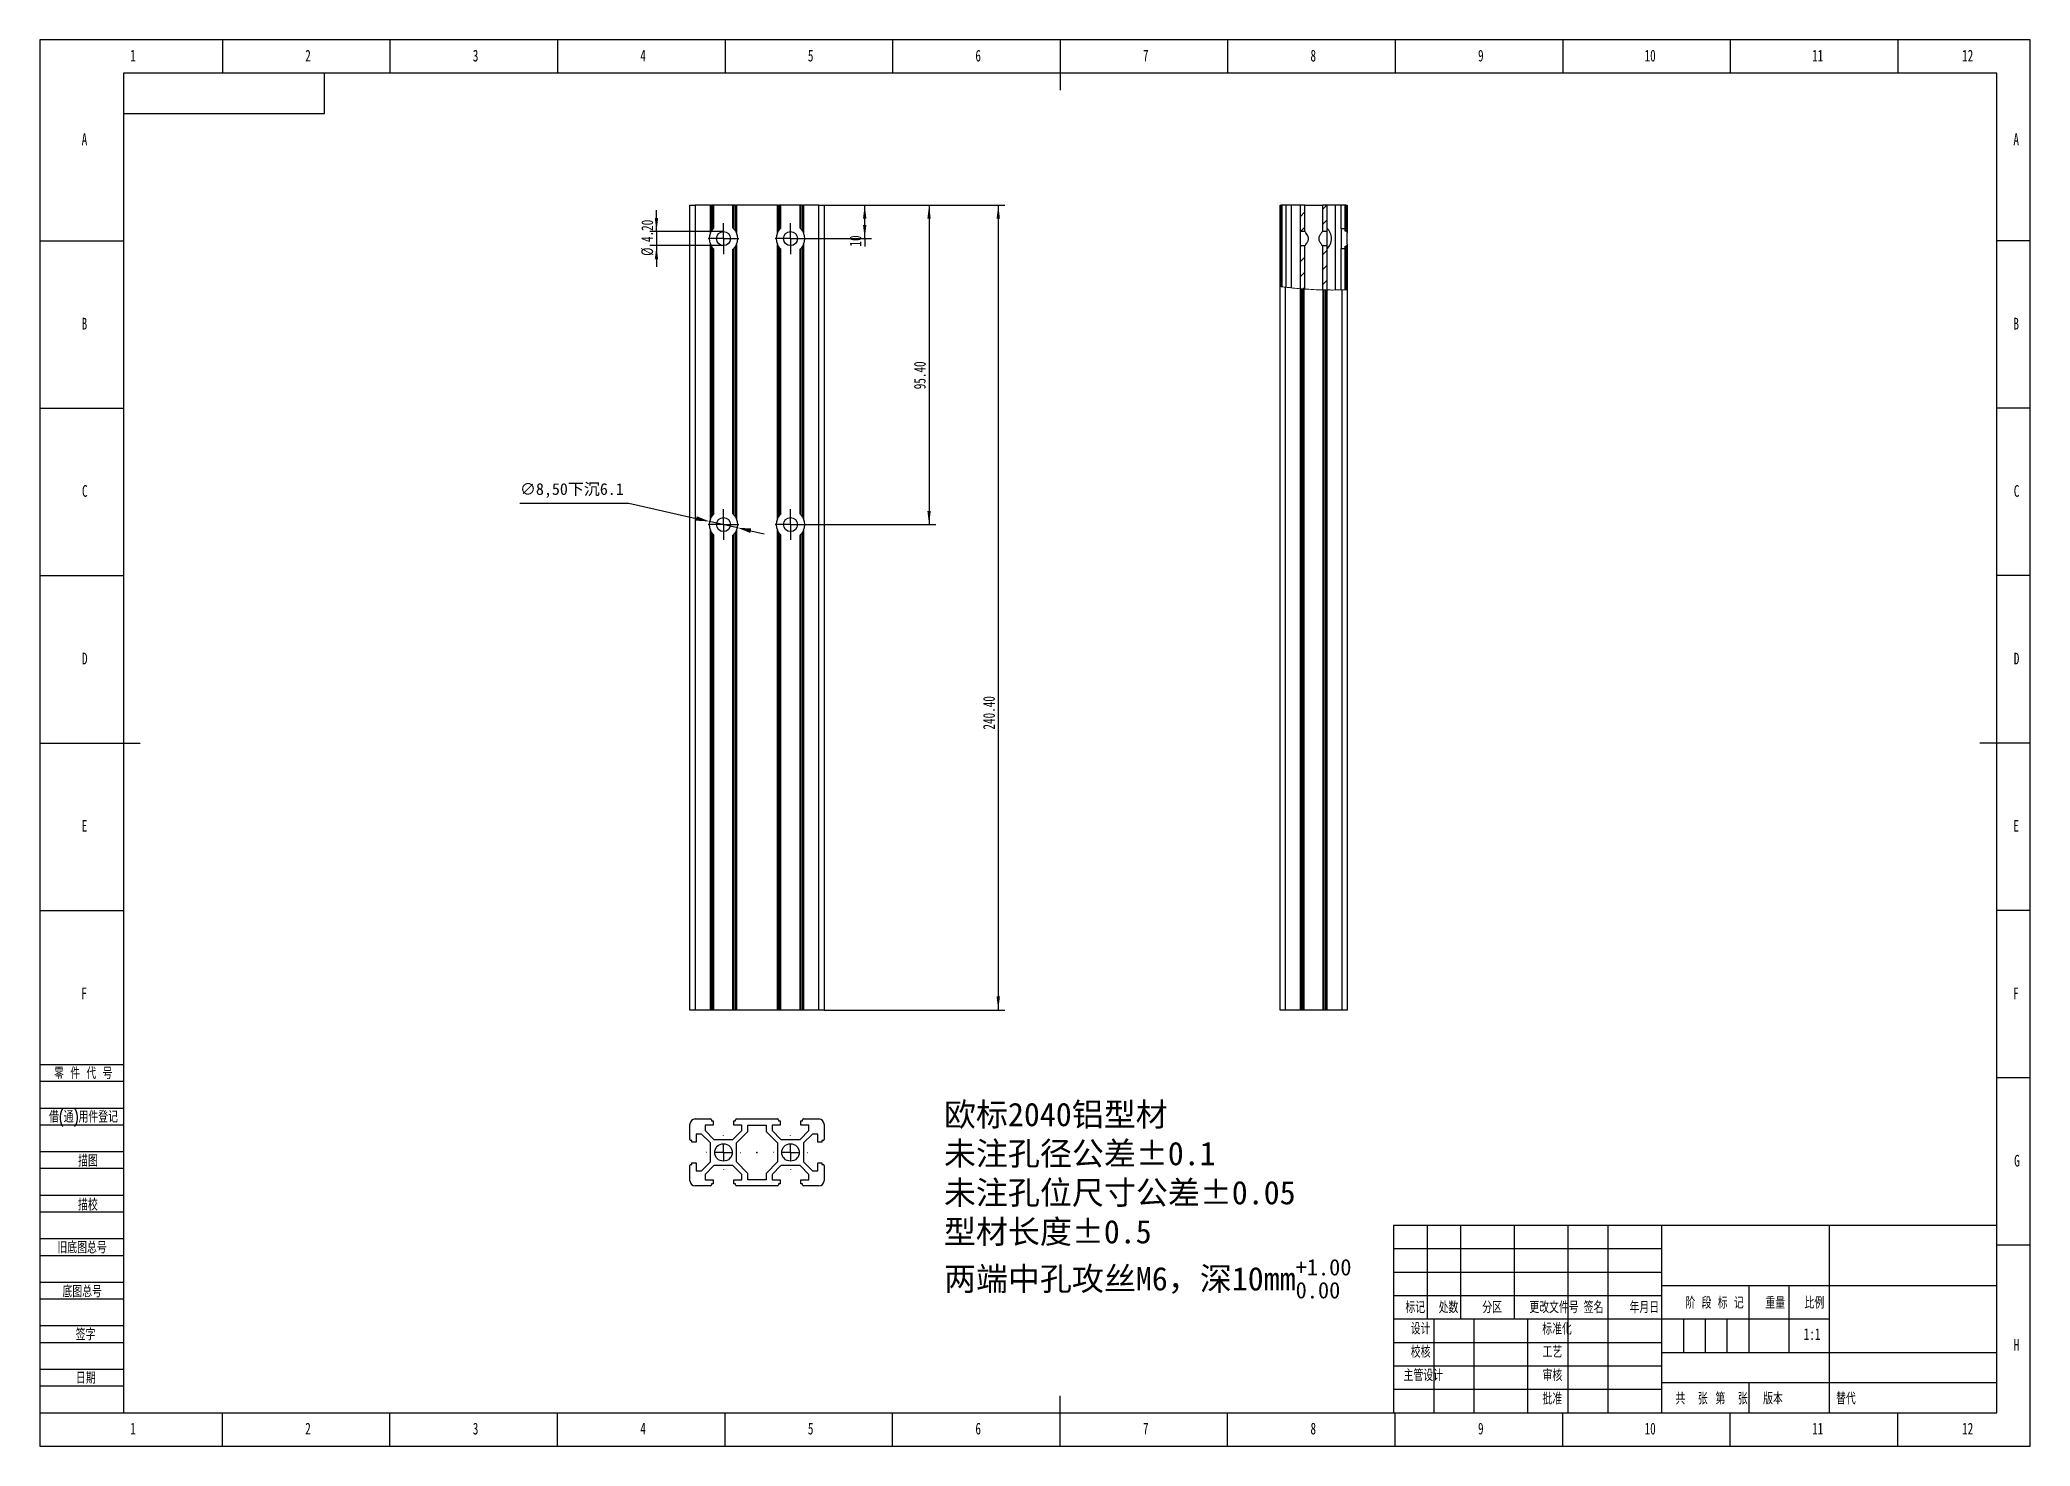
# Model space of a CAD drawing. Header units: millimetres. Extents: x 0 to 594, y 0 to 420.
import ezdxf

# ---------------------------------------------------------------- set-up
doc = ezdxf.new("R2010")
doc.units = ezdxf.units.MM
doc.header["$PDSIZE"] = -1
for name, color, linetype in [('10', 7, 'Continuous'), ('5', 7, 'Continuous'), ('SLD-0', 7, 'Continuous')]:
    doc.layers.add(name, color=color, linetype=linetype)
doc.styles.add('SLDTEXTSTYLE0', font='TXT', dxfattribs={"width": 0.7, "bigfont": 'bigfont'})
doc.styles.add('SLDTEXTSTYLE1', font='TXT', dxfattribs={"width": 0.614286, "bigfont": 'bigfont'})
doc.styles.add('SLDTEXTSTYLE2', font='TXT', dxfattribs={"width": 0.6, "bigfont": 'bigfont'})
doc.styles.add('SLDTEXTSTYLE3', font='TXT', dxfattribs={"width": 0.7})
doc.dimstyles.new('ISO-25', dxfattribs={"dimtxt": 2.5, "dimasz": 2.5, "dimexe": 1.25, "dimexo": 0.625, "dimtad": 1, "dimtxsty": 'Standard', "dimcen": 2.5, "dimadec": 0, "dimazin": 0, "dimtfac": 1, "dimtmove": 0, "dimatfit": 3, "dimfxl": 1, "dimarcsym": 0})
doc.dimstyles.new('SLDDIMSTYLE0', dxfattribs={"dimtxt": 3.5, "dimasz": 4.08, "dimexe": 0, "dimexo": 0.0625, "dimgap": 0.875, "dimtad": 2, "dimrnd": 1e-09, "dimzin": 4, "dimdsep": 46, "dimtxsty": 'SLDTEXTSTYLE3', "dimsah": 1, "dimcen": 0.09, "dimadec": 0, "dimazin": 1, "dimtfac": 1, "dimtofl": 0, "dimtmove": 0, "dimatfit": 3, "dimfxl": 1, "dimfrac": 2, "dimtolj": 1, "dimtzin": 12, "dimarcsym": 0})
doc.dimstyles.new('SLDDIMSTYLE1', dxfattribs={"dimtxt": 3.5, "dimasz": 4.08, "dimexe": 0, "dimexo": 0.0625, "dimgap": 0.875, "dimtad": 2, "dimrnd": 1e-09, "dimzin": 12, "dimdsep": 46, "dimtxsty": 'SLDTEXTSTYLE3', "dimsah": 1, "dimcen": 0.09, "dimadec": 0, "dimazin": 3, "dimtfac": 1, "dimtofl": 0, "dimtmove": 0, "dimatfit": 3, "dimfxl": 1, "dimfrac": 2, "dimtolj": 1, "dimtzin": 12, "dimarcsym": 0})
doc.dimstyles.new('SLDDIMSTYLE2', dxfattribs={"dimtxt": 3.5, "dimasz": 4.08, "dimexe": 0, "dimexo": 0.0625, "dimgap": 0.875, "dimtad": 2, "dimrnd": 1e-09, "dimzin": 4, "dimdsep": 46, "dimtxsty": 'SLDTEXTSTYLE3', "dimsah": 1, "dimcen": 0.09, "dimadec": 0, "dimazin": 1, "dimtfac": 1, "dimtmove": 0, "dimatfit": 0, "dimfxl": 1, "dimfrac": 2, "dimtolj": 1, "dimtzin": 12, "dimarcsym": 0})

msp = doc.modelspace()

# ---------------------------------------------------------------- texts
at = {"insert": (269.827, 102.575), "char_height": 7, "attachment_point": 1}
msp.add_mtext_dynamic_manual_height_columns('{\\fSimSun|b0|i0|c134|p2;欧标}2040{\\fSimSun|b0|i0|c134|p2;铝型材\\P未注孔径公差%%P0.1\\P未注孔位尺寸公差%%P0.05\\P型材长度%%P0.5\\P\\A1;两端中孔攻丝M6，深10mm\\H0.7x;\\S+1.00^ 0.00;}', width=156.96189, gutter_width=17.5, heights=[78.711], dxfattribs=at)
at = {"layer": '10', "char_height": 3.5, "attachment_point": 2}
for s, insert, style in [('1', (27.794, 417.018), 'SLDTEXTSTYLE3'), ('2', (80.044, 417.018), 'SLDTEXTSTYLE3'), ('3', (130.044, 417.018), 'SLDTEXTSTYLE3'), ('4', (180.044, 417.018), 'SLDTEXTSTYLE3'), ('5', (230.044, 417.018), 'SLDTEXTSTYLE3'), ('6', (280.047, 417.018), 'SLDTEXTSTYLE3'), ('7', (330.047, 417.018), 'SLDTEXTSTYLE3'), ('8', (380.047, 417.018), 'SLDTEXTSTYLE3'), ('9', (430.047, 417.018), 'SLDTEXTSTYLE3'), ('10', (480.589, 417.018), 'SLDTEXTSTYLE3'), ('11', (530.589, 417.018), 'SLDTEXTSTYLE3'), ('12', (575.344, 417.018), 'SLDTEXTSTYLE3'), ('A', (13.32, 392.018), 'SLDTEXTSTYLE3'), ('A', (589.83, 392.018), 'SLDTEXTSTYLE3'), ('B', (13.32, 336.974), 'SLDTEXTSTYLE3'), ('B', (589.83, 336.974), 'SLDTEXTSTYLE3'), ('C', (13.427, 287.018), 'SLDTEXTSTYLE3'), ('C', (589.937, 287.018), 'SLDTEXTSTYLE3'), ('D', (13.43, 236.974), 'SLDTEXTSTYLE3'), ('D', (589.94, 236.974), 'SLDTEXTSTYLE3'), ('E', (13.318, 187.018), 'SLDTEXTSTYLE3'), ('E', (589.828, 187.018), 'SLDTEXTSTYLE3'), ('F', (13.224, 136.974), 'SLDTEXTSTYLE3'), ('F', (589.734, 136.974), 'SLDTEXTSTYLE3'), ('G', (590.049, 87.018), 'SLDTEXTSTYLE3'), ('H', (589.94, 32.018), 'SLDTEXTSTYLE3'), ('主管设计', (412.882, 22.944), 'SLDTEXTSTYLE0'), ('1', (27.794, 7.018), 'SLDTEXTSTYLE3'), ('2', (80.044, 7.018), 'SLDTEXTSTYLE3'), ('3', (130.044, 7.018), 'SLDTEXTSTYLE3'), ('4', (180.044, 7.018), 'SLDTEXTSTYLE3'), ('5', (230.044, 7.018), 'SLDTEXTSTYLE3'), ('6', (280.047, 7.018), 'SLDTEXTSTYLE3'), ('7', (330.047, 7.018), 'SLDTEXTSTYLE3'), ('8', (380.047, 7.018), 'SLDTEXTSTYLE3'), ('9', (430.047, 7.018), 'SLDTEXTSTYLE3'), ('10', (480.589, 7.018), 'SLDTEXTSTYLE3'), ('11', (530.589, 7.018), 'SLDTEXTSTYLE3'), ('12', (575.344, 7.018), 'SLDTEXTSTYLE3')]:
    msp.add_mtext(s, dxfattribs=dict(at, insert=insert, style=style))
at = {"layer": '10', "color": 7, "char_height": 3.5}
for s, insert, attachment_point, style in [('零 件 代 号', (4.285, 113.124), 1, 'SLDTEXTSTYLE1'), ('借(通)用件登记', (2.735, 100.137), 1, 'SLDTEXTSTYLE0'), ('描图', (14.373, 86.983), 2, 'SLDTEXTSTYLE0'), ('描校', (14.341, 73.881), 2, 'SLDTEXTSTYLE0'), ('旧底图总号', (5.262, 61.089), 1, 'SLDTEXTSTYLE0'), ('底图总号', (6.762, 47.975), 1, 'SLDTEXTSTYLE0'), ('标记', (410.488, 43.232), 2, 'SLDTEXTSTYLE0'), ('处数', (420.388, 43.232), 2, 'SLDTEXTSTYLE0'), ('分区', (433.438, 43.232), 2, 'SLDTEXTSTYLE0'), ('更改文件号', (451.892, 43.232), 2, 'SLDTEXTSTYLE0'), ('签名', (463.685, 43.232), 2, 'SLDTEXTSTYLE0'), ('年月日', (478.85, 43.232), 2, 'SLDTEXTSTYLE0'), ('阶 段 标 记', (499.812, 44.569), 2, 'SLDTEXTSTYLE1'), ('重量', (517.897, 44.569), 2, 'SLDTEXTSTYLE0'), ('比例', (529.598, 44.569), 2, 'SLDTEXTSTYLE0'), ('设计', (412.083, 36.867), 2, 'SLDTEXTSTYLE0'), ('标准化', (452.799, 36.802), 2, 'SLDTEXTSTYLE0'), ('签字', (13.648, 35.109), 2, 'SLDTEXTSTYLE0'), ('校核', (412.082, 29.921), 2, 'SLDTEXTSTYLE0'), ('工艺', (451.407, 29.921), 2, 'SLDTEXTSTYLE0'), ('日期', (13.725, 22.148), 2, 'SLDTEXTSTYLE0'), ('审核', (451.407, 22.944), 2, 'SLDTEXTSTYLE0'), ('批准', (451.389, 15.957), 2, 'SLDTEXTSTYLE0'), ('共  张', (492.948, 15.997), 2, 'SLDTEXTSTYLE2'), ('第  张', (504.897, 15.997), 2, 'SLDTEXTSTYLE2'), ('版本', (517.234, 15.997), 2, 'SLDTEXTSTYLE0')]:
    msp.add_mtext(s, dxfattribs=dict(at, insert=insert, attachment_point=attachment_point, style=style))
at = {"layer": 'SLD-0', "char_height": 3.5}
for s, insert, attachment_point, style in [('1:1', (528.924, 35.237), 2, 'SLDTEXTSTYLE3'), ('替代', (536.078, 15.997), 1, 'SLDTEXTSTYLE0')]:
    msp.add_mtext(s, dxfattribs=dict(at, insert=insert, attachment_point=attachment_point, style=style))

# ---------------------------------------------------------------- blocks, each defined once
blk = doc.blocks.new('_D')
at = {"layer": '10', "transparency": 16777216}
for p, q in [((234.04, 370.63), (288.04, 370.63)), ((286.04, 370.63), (286.04, 130.23)), ((234.04, 130.23), (288.04, 130.23))]:
    blk.add_line(p, q, dxfattribs=at)
for points in [[(286.04, 370.63), (285.53, 366.55), (286.54, 366.55)], [(286.04, 130.23), (286.54, 134.31), (285.53, 134.31)]]:
    blk.add_solid(points, dxfattribs=at)
at = {"layer": '10', "transparency": 16777216, "insert": (281.52, 214), "char_height": 3.5, "attachment_point": 1, "rotation": 90, "style": 'SLDTEXTSTYLE3'}
blk.add_mtext('240.40', dxfattribs=at)
blk = doc.blocks.new('_D_1')
at = {"layer": '10', "transparency": 16777216}
for p, q in [((234.04, 370.63), (248.18, 370.63)), ((246.18, 360.63), (246.18, 370.63)), ((228.64, 360.63), (248.18, 360.63)), ((246.18, 360.63), (246.18, 358.24))]:
    blk.add_line(p, q, dxfattribs=at)
for points in [[(246.18, 370.63), (245.67, 366.55), (246.69, 366.55)], [(246.18, 360.63), (246.69, 364.71), (245.67, 364.71)]]:
    blk.add_solid(points, dxfattribs=at)
at = {"layer": '10', "transparency": 16777216, "insert": (241.67, 358.24), "char_height": 3.5, "attachment_point": 1, "rotation": 90, "style": 'SLDTEXTSTYLE3'}
blk.add_mtext('10', dxfattribs=at)
blk = doc.blocks.new('_D_2')
at = {"layer": '10', "transparency": 16777216}
for p, q in [((234.04, 370.63), (267.39, 370.63)), ((265.39, 370.63), (265.39, 275.23)), ((228.64, 275.23), (267.39, 275.23))]:
    blk.add_line(p, q, dxfattribs=at)
for points in [[(265.39, 370.63), (264.88, 366.55), (265.89, 366.55)], [(265.39, 275.23), (265.89, 279.31), (264.88, 279.31)]]:
    blk.add_solid(points, dxfattribs=at)
at = {"layer": '10', "transparency": 16777216, "insert": (260.87, 315.63), "char_height": 3.5, "attachment_point": 1, "rotation": 90, "style": 'SLDTEXTSTYLE3'}
blk.add_mtext('95.40', dxfattribs=at)
blk = doc.blocks.new('_D_3')
at = {"layer": '10', "transparency": 16777216}
for p, q in [((184.04, 362.73), (184.04, 369.08)), ((204.04, 362.73), (182.04, 362.73)), ((184.04, 362.73), (184.04, 358.53)), ((204.04, 358.53), (182.04, 358.53)), ((184.04, 358.53), (184.04, 352.18))]:
    blk.add_line(p, q, dxfattribs=at)
for points in [[(184.04, 362.73), (184.54, 366.81), (183.53, 366.81)], [(184.04, 358.53), (183.53, 354.45), (184.54, 354.45)]]:
    blk.add_solid(points, dxfattribs=at)
at = {"layer": '10', "transparency": 16777216, "char_height": 3.5, "attachment_point": 1, "rotation": 90, "style": 'SLDTEXTSTYLE3'}
for s, insert in [('4.20', (179.52, 359.59)), ('%%c', (179.51, 355.48))]:
    blk.add_mtext(s, dxfattribs=dict(at, insert=insert))
blk = doc.blocks.new('SW_CENTERMARKSYMBOL_0')
at = {"layer": '10', "color": 0}
for p, q in [((-2.5, 0), (-4.6, 0)), ((0, 0), (-2.5, 0)), ((0, 2.5), (0, 4.6)), ((0, 0), (0, 2.5)), ((0, 0), (0, -2.5)), ((0, 0), (2.5, 0)), ((2.5, 0), (4.6, 0)), ((0, -2.5), (0, -4.6))]:
    blk.add_line(p, q, dxfattribs=at)
blk = doc.blocks.new('SW_CENTERMARKSYMBOL_1')
at = {"layer": '10', "color": 0}
for p, q in [((-2.5, 0), (-4.6, 0)), ((0, 0), (-2.5, 0)), ((0, 2.5), (0, 4.6)), ((0, 0), (0, 2.5)), ((0, 0), (0, -2.5)), ((0, 0), (2.5, 0)), ((2.5, 0), (4.6, 0)), ((0, -2.5), (0, -4.6))]:
    blk.add_line(p, q, dxfattribs=at)
blk = doc.blocks.new('SW_CENTERMARKSYMBOL_2')
at = {"layer": '10', "color": 0}
for p, q in [((-2.5, 0), (-4.6, 0)), ((0, 0), (-2.5, 0)), ((0, 2.5), (0, 4.6)), ((0, 0), (0, 2.5)), ((0, 0), (0, -2.5)), ((0, 0), (2.5, 0)), ((2.5, 0), (4.6, 0)), ((0, -2.5), (0, -4.6))]:
    blk.add_line(p, q, dxfattribs=at)
blk = doc.blocks.new('SW_CENTERMARKSYMBOL_3')
at = {"layer": '10', "color": 0}
for p, q in [((-2.5, 0), (-4.6, 0)), ((0, 0), (-2.5, 0)), ((0, 2.5), (0, 4.6)), ((0, 0), (0, 2.5)), ((0, 0), (0, -2.5)), ((0, 0), (2.5, 0)), ((2.5, 0), (4.6, 0)), ((0, -2.5), (0, -4.6))]:
    blk.add_line(p, q, dxfattribs=at)
blk = doc.blocks.new('SW_CENTERMARKSYMBOL_4')
at = {"layer": '10', "color": 0}
for p, q in [((-5, 0), (-5.1, 0)), ((0, 0), (-2.5, 0)), ((0, 5), (0, 5.1)), ((0, 0), (0, 2.5)), ((0, 0), (0, -2.5)), ((0, 0), (2.5, 0)), ((5, 0), (5.1, 0)), ((0, -5), (0, -5.1))]:
    blk.add_line(p, q, dxfattribs=at)
blk = doc.blocks.new('SW_CENTERMARKSYMBOL_5')
at = {"layer": '10', "color": 0}
for p, q in [((-5, 0), (-5.1, 0)), ((0, 0), (-2.5, 0)), ((0, 5), (0, 5.1)), ((0, 0), (0, 2.5)), ((0, 0), (0, -2.5)), ((0, 0), (2.5, 0)), ((5, 0), (5.1, 0)), ((0, -5), (0, -5.1))]:
    blk.add_line(p, q, dxfattribs=at)
blk = doc.blocks.new('*D11')
at = {"color": 0, "lineweight": -2, "transparency": 16777216}
for p, q in [((143.28, 281.6), (175.82, 281.6)), ((175.82, 281.6), (195.91, 277.06)), ((208.18, 274.29), (199.89, 276.16)), ((212.16, 273.39), (216.14, 272.49))]:
    blk.add_line(p, q, dxfattribs=at)
at = {"color": 0, "transparency": 16777216}
for points in [[(196.06, 277.72), (195.76, 276.4), (199.89, 276.16)], [(212.31, 274.05), (212.01, 272.73), (208.18, 274.29)]]:
    blk.add_solid(points, dxfattribs=at)
at = {"layer": 'Defpoints', "color": 0, "transparency": 16777216}
for p in [(199.89, 276.16), (208.18, 274.29)]:
    blk.add_point(p, dxfattribs=at)
at = {"color": 0, "transparency": 16777216, "insert": (158.79, 285.39), "char_height": 3.5, "attachment_point": 5}
blk.add_mtext('∅8,50{\\fSimSun|b0|i0|c134|p2;下沉}6.1', dxfattribs=at)

# ---------------------------------------------------------------- dimensions: what is measured, and where the dimension line sits
dim = msp.add_diameter_dim_2p(p1=(208.181, 274.29), p2=(199.889, 276.162), text='<>{\\fSimSun|b0|i0|c134|p2;下沉}6.1', dimstyle='ISO-25', override={"dimtxt": 3.5, "dimasz": 4.08, "dimexe": 2, "dimexo": 0, "dimgap": 1.524, "dimtih": 1, "dimtoh": 1, "dimzin": 0, "dimadec": 2, "dimtzin": 0})
dim.commit()
dim.dimension.update_dxf_attribs({"geometry": '*D11', "text_midpoint": (175.816, 281.598), "dimtype": 163})
at = {"layer": '10'}
dim = msp.add_linear_dim(base=(184.035, 358.526), p1=(204.035, 362.726), p2=(204.035, 358.526), angle=90, text='%%c<>', dimstyle='SLDDIMSTYLE2', dxfattribs=at)
dim.commit()
dim.dimension.update_dxf_attribs({"geometry": '_D_3', "text_midpoint": (184.035, 360.602), "dimtype": 160})
for base, p1, p2, dimstyle, picture, middle in [((246.179, 370.626), (228.635, 360.626), (234.035, 370.626), 'SLDDIMSTYLE1', '_D_1', (246.179, 359.775)), ((265.386, 275.226), (234.035, 370.626), (228.635, 275.226), 'SLDDIMSTYLE0', '_D_2', (265.386, 319.469)), ((286.035, 130.226), (234.035, 370.626), (234.035, 130.226), 'SLDDIMSTYLE0', '_D', (286.035, 218.603))]:
    dim = msp.add_linear_dim(base=base, p1=p1, p2=p2, angle=90, dimstyle=dimstyle, dxfattribs=at)
    dim.commit()
    dim.dimension.update_dxf_attribs({"geometry": picture, "text_midpoint": middle, "dimtype": 160})

# ---------------------------------------------------------------- hatches: boundary and pattern name
at = {"layer": '10', "linetype": 'Continuous', "lineweight": 18}
h = msp.add_hatch(dxfattribs=at)
h.set_pattern_fill('ANSI31', color=256, angle=3e-322, style=0)
h.paths.add_polyline_path([(377.557, 370.626), (376.257, 370.626), (376.257, 362.726), (377.557, 362.726)], flags=0)
h = msp.add_hatch(dxfattribs=at)
h.set_pattern_fill('ANSI31', color=256, angle=3e-322, style=0)
h.paths.add_polyline_path([(384.057, 370.626), (382.757, 370.626), (382.757, 362.726), (384.057, 362.726)], flags=0)
h = msp.add_hatch(dxfattribs=at)
h.set_pattern_fill('ANSI31', color=256, angle=3e-322, style=0)
edge = h.paths.add_edge_path(flags=0)
edge.add_spline(control_points=[(376.257, 345.653), (376.689, 345.618), (377.122, 345.586), (377.557, 345.556)], knot_values=[0.3544814, 0.3544814, 0.3544814, 0.3544814, 0.3593971, 0.3593971, 0.3593971, 0.3593971], weights=[1, 1, 1, 1], degree=3, periodic=0)
edge.add_line((377.557, 345.556), (377.557, 358.526))
edge.add_line((377.557, 358.526), (376.257, 358.526))
edge.add_line((376.257, 358.526), (376.257, 345.653))
h = msp.add_hatch(dxfattribs=at)
h.set_pattern_fill('ANSI31', color=256, angle=3e-322, style=0)
edge = h.paths.add_edge_path(flags=0)
edge.add_line((384.057, 358.526), (382.757, 358.526))
edge.add_line((382.757, 358.526), (382.757, 345.314))
edge.add_spline(control_points=[(382.757, 345.314), (383.19, 345.303), (383.623, 345.295), (384.057, 345.289)], knot_values=[0.3788222, 0.3788222, 0.3788222, 0.3788222, 0.3836374, 0.3836374, 0.3836374, 0.3836374], weights=[1, 1, 1, 1], degree=3, periodic=0)
edge.add_line((384.057, 345.289), (384.057, 358.526))
h = msp.add_hatch(dxfattribs=at)
h.set_pattern_fill('ANSI31', color=256, angle=3e-322, style=0)
edge = h.paths.add_edge_path(flags=0)
edge.add_spline(control_points=[(382.757, 345.314), (382.757, 345.314), (382.707, 345.315), (382.611, 345.317), (382.514, 345.32), (382.369, 345.324), (382.188, 345.329), (382.006, 345.334), (381.783, 345.341), (381.536, 345.35), (381.29, 345.358), (381.013, 345.369), (380.729, 345.381), (380.446, 345.392), (380.147, 345.406), (379.858, 345.42), (379.569, 345.434), (379.281, 345.449), (379.02, 345.464), (378.758, 345.479), (378.514, 345.493), (378.309, 345.506), (378.104, 345.519), (377.932, 345.53), (377.807, 345.539), (377.683, 345.547), (377.602, 345.553), (377.571, 345.555), (377.562, 345.555), (377.557, 345.556), (377.557, 345.556)], knot_values=[0, 0, 0, 0, 0.0008728, 0.0008728, 0.0008728, 0.0017455, 0.0017455, 0.0017455, 0.0026183, 0.0026183, 0.0026183, 0.0034913, 0.0034913, 0.0034913, 0.0043649, 0.0043649, 0.0043649, 0.0052394, 0.0052394, 0.0052394, 0.0061146, 0.0061146, 0.0061146, 0.0069895, 0.0069895, 0.0069895, 0.0078629, 0.0078629, 0.0078629, 0.0081318, 0.0081318, 0.0081318, 0.0081318], weights=[1, 1, 1, 1, 1, 1, 1, 1, 1, 1, 1, 1, 1, 1, 1, 1, 1, 1, 1, 1, 1, 1, 1, 1, 1, 1, 1, 1, 1, 1, 1], degree=3, periodic=0)
edge.add_spline(control_points=[(377.557, 345.556), (377.122, 345.586), (376.689, 345.618), (376.257, 345.653)], knot_values=[0.6406029, 0.6406029, 0.6406029, 0.6406029, 0.6455186, 0.6455186, 0.6455186, 0.6455186], weights=[1, 1, 1, 1], degree=3, periodic=0)
edge.add_line((376.257, 345.653), (376.257, 345.653))
edge.add_spline(control_points=[(376.257, 345.653), (375.37, 345.725), (374.483, 345.807), (373.596, 345.901)], knot_values=[0, 0, 0, 0, 0.0037709, 0.0037709, 0.0037709, 0.0037709], weights=[1, 1, 1, 1], degree=3, periodic=0)
edge.add_spline(control_points=[(373.596, 345.901), (373.047, 345.96), (372.5, 346.022), (371.957, 346.088)], knot_values=[0.6556832, 0.6556832, 0.6556832, 0.6556832, 0.6620292, 0.6620292, 0.6620292, 0.6620292], weights=[1, 1, 1, 1], degree=3, periodic=0)
edge.add_line((371.957, 346.088), (371.957, 346.088))
edge.add_spline(control_points=[(371.957, 346.088), (371.555, 346.138), (371.155, 346.189), (370.757, 346.243)], knot_values=[0.6620292, 0.6620292, 0.6620292, 0.6620292, 0.6667218, 0.6667218, 0.6667218, 0.6667218], weights=[1, 1, 1, 1], degree=3, periodic=0)
edge.add_spline(control_points=[(370.757, 346.243), (370.657, 346.256), (370.557, 346.27), (370.457, 346.284)], knot_values=[0.6667218, 0.6667218, 0.6667218, 0.6667218, 0.6679017, 0.6679017, 0.6679017, 0.6679017], weights=[1, 1, 1, 1], degree=3, periodic=0)
edge.add_spline(control_points=[(370.457, 346.284), (370.423, 346.289), (370.389, 346.293), (370.357, 346.298), (370.325, 346.302), (370.295, 346.306), (370.268, 346.31), (370.242, 346.314), (370.219, 346.317), (370.201, 346.32), (370.184, 346.322), (370.171, 346.324), (370.164, 346.325), (370.159, 346.326), (370.157, 346.326), (370.157, 346.326)], knot_values=[0, 0, 0, 0, 0.0001024, 0.0001024, 0.0001024, 0.0002049, 0.0002049, 0.0002049, 0.000307, 0.000307, 0.000307, 0.000408, 0.000408, 0.000408, 0.0004709, 0.0004709, 0.0004709, 0.0004709], weights=[1, 1, 1, 1, 1, 1, 1, 1, 1, 1, 1, 1, 1, 1, 1, 1], degree=3, periodic=0)
edge.add_spline(control_points=[(370.157, 346.326), (370.157, 346.326), (370.186, 346.322), (370.24, 346.314), (370.295, 346.306), (370.377, 346.295), (370.48, 346.281), (370.584, 346.266), (370.711, 346.249), (370.851, 346.23), (370.993, 346.211), (371.152, 346.19), (371.315, 346.169), (371.427, 346.155), (371.542, 346.14), (371.657, 346.126)], knot_values=[0, 0, 0, 0, 0.0005001, 0.0005001, 0.0005001, 0.001, 0.001, 0.001, 0.0015023, 0.0015023, 0.0015023, 0.0020092, 0.0020092, 0.0020092, 0.0023535, 0.0023535, 0.0023535, 0.0023535], weights=[1, 1, 1, 1, 1, 1, 1, 1, 1, 1, 1, 1, 1, 1, 1, 1], degree=3, periodic=0)
edge.add_spline(control_points=[(371.657, 346.126), (373.168, 345.936), (374.703, 345.779), (376.257, 345.653)], knot_values=[0.3368016, 0.3368016, 0.3368016, 0.3368016, 0.3544814, 0.3544814, 0.3544814, 0.3544814], weights=[1, 1, 1, 1], degree=3, periodic=0)
edge.add_spline(control_points=[(376.257, 345.653), (376.291, 345.65), (376.325, 345.648), (376.357, 345.645), (376.388, 345.643), (376.419, 345.64), (376.445, 345.638), (376.471, 345.636), (376.494, 345.634), (376.512, 345.633), (376.53, 345.631), (376.543, 345.63), (376.55, 345.63), (376.555, 345.629), (376.557, 345.629), (376.557, 345.629)], knot_values=[0, 0, 0, 0, 0.0001013, 0.0001013, 0.0001013, 0.0002026, 0.0002026, 0.0002026, 0.0003037, 0.0003037, 0.0003037, 0.0004046, 0.0004046, 0.0004046, 0.0004694, 0.0004694, 0.0004694, 0.0004694], weights=[1, 1, 1, 1, 1, 1, 1, 1, 1, 1, 1, 1, 1, 1, 1, 1], degree=3, periodic=0)
edge.add_spline(control_points=[(376.557, 345.629), (376.724, 345.616), (376.89, 345.604), (377.057, 345.591)], knot_values=[0.3556185, 0.3556185, 0.3556185, 0.3556185, 0.3575099, 0.3575099, 0.3575099, 0.3575099], weights=[1, 1, 1, 1], degree=3, periodic=0)
edge.add_spline(control_points=[(377.057, 345.591), (376.252, 345.651), (375.452, 345.718), (374.657, 345.794)], knot_values=[0.6424901, 0.6424901, 0.6424901, 0.6424901, 0.6516128, 0.6516128, 0.6516128, 0.6516128], weights=[1, 1, 1, 1], degree=3, periodic=0)
edge.add_spline(control_points=[(374.657, 345.794), (375.543, 345.709), (376.43, 345.636), (377.318, 345.572)], knot_values=[0, 0, 0, 0, 0.0037693, 0.0037693, 0.0037693, 0.0037693], weights=[1, 1, 1, 1], degree=3, periodic=0)
edge.add_spline(control_points=[(377.318, 345.572), (379.208, 345.438), (381.102, 345.351), (382.996, 345.308)], knot_values=[0, 0, 0, 0, 0.0056848, 0.0056848, 0.0056848, 0.0056848], weights=[1, 1, 1, 1], degree=3, periodic=0)
edge.add_spline(control_points=[(382.996, 345.308), (383.883, 345.288), (384.77, 345.278), (385.657, 345.277)], knot_values=[0, 0, 0, 0, 0.0037629, 0.0037629, 0.0037629, 0.0037629], weights=[1, 1, 1, 1], degree=3, periodic=0)
edge.add_spline(control_points=[(385.657, 345.277), (384.856, 345.278), (384.056, 345.286), (383.257, 345.303)], knot_values=[0.6104488, 0.6104488, 0.6104488, 0.6104488, 0.6193245, 0.6193245, 0.6193245, 0.6193245], weights=[1, 1, 1, 1], degree=3, periodic=0)
edge.add_line((383.257, 345.303), (383.257, 345.303))
edge.add_spline(control_points=[(383.257, 345.303), (383.424, 345.299), (383.59, 345.296), (383.757, 345.293)], knot_values=[0.3806755, 0.3806755, 0.3806755, 0.3806755, 0.3825272, 0.3825272, 0.3825272, 0.3825272], weights=[1, 1, 1, 1], degree=3, periodic=0)
edge.add_spline(control_points=[(383.757, 345.293), (383.757, 345.293), (383.763, 345.293), (383.774, 345.293), (383.785, 345.293), (383.802, 345.293), (383.823, 345.292), (383.844, 345.292), (383.87, 345.292), (383.898, 345.291), (383.926, 345.291), (383.958, 345.29), (383.991, 345.29), (384.013, 345.289), (384.035, 345.289), (384.057, 345.289)], knot_values=[0, 0, 0, 0, 0.0001007, 0.0001007, 0.0001007, 0.0002014, 0.0002014, 0.0002014, 0.0003022, 0.0003022, 0.0003022, 0.0004029, 0.0004029, 0.0004029, 0.0004687, 0.0004687, 0.0004687, 0.0004687], weights=[1, 1, 1, 1, 1, 1, 1, 1, 1, 1, 1, 1, 1, 1, 1, 1], degree=3, periodic=0)
edge.add_spline(control_points=[(384.057, 345.289), (385.587, 345.268), (387.123, 345.275), (388.657, 345.311)], knot_values=[0.3836374, 0.3836374, 0.3836374, 0.3836374, 0.4006225, 0.4006225, 0.4006225, 0.4006225], weights=[1, 1, 1, 1], degree=3, periodic=0)
edge.add_spline(control_points=[(388.657, 345.311), (388.825, 345.314), (388.995, 345.319), (389.154, 345.323), (389.312, 345.327), (389.463, 345.332), (389.594, 345.336), (389.725, 345.34), (389.84, 345.344), (389.929, 345.346), (390.018, 345.349), (390.084, 345.352), (390.121, 345.353), (390.145, 345.354), (390.157, 345.354), (390.157, 345.354)], knot_values=[0, 0, 0, 0, 0.000504, 0.000504, 0.000504, 0.0010079, 0.0010079, 0.0010079, 0.0015119, 0.0015119, 0.0015119, 0.0020157, 0.0020157, 0.0020157, 0.0023437, 0.0023437, 0.0023437, 0.0023437], weights=[1, 1, 1, 1, 1, 1, 1, 1, 1, 1, 1, 1, 1, 1, 1, 1], degree=3, periodic=0)
edge.add_spline(control_points=[(390.157, 345.354), (390.157, 345.354), (390.151, 345.354), (390.14, 345.354), (390.129, 345.353), (390.112, 345.353), (390.091, 345.352), (390.07, 345.351), (390.045, 345.35), (390.016, 345.349), (389.988, 345.348), (389.956, 345.347), (389.923, 345.346), (389.901, 345.346), (389.879, 345.345), (389.857, 345.344)], knot_values=[0, 0, 0, 0, 0.0001007, 0.0001007, 0.0001007, 0.0002014, 0.0002014, 0.0002014, 0.0003021, 0.0003021, 0.0003021, 0.0004029, 0.0004029, 0.0004029, 0.0004688, 0.0004688, 0.0004688, 0.0004688], weights=[1, 1, 1, 1, 1, 1, 1, 1, 1, 1, 1, 1, 1, 1, 1, 1], degree=3, periodic=0)
edge.add_spline(control_points=[(389.857, 345.344), (389.757, 345.341), (389.657, 345.338), (389.557, 345.335)], knot_values=[0.594948, 0.594948, 0.594948, 0.594948, 0.5960557, 0.5960557, 0.5960557, 0.5960557], weights=[1, 1, 1, 1], degree=3, periodic=0)
edge.add_spline(control_points=[(389.557, 345.335), (389.157, 345.322), (388.757, 345.312), (388.357, 345.304)], knot_values=[0.5960557, 0.5960557, 0.5960557, 0.5960557, 0.6004845, 0.6004845, 0.6004845, 0.6004845], weights=[1, 1, 1, 1], degree=3, periodic=0)
edge.add_spline(control_points=[(388.357, 345.304), (387.811, 345.293), (387.264, 345.285), (386.718, 345.281)], knot_values=[0.6004845, 0.6004845, 0.6004845, 0.6004845, 0.6065333, 0.6065333, 0.6065333, 0.6065333], weights=[1, 1, 1, 1], degree=3, periodic=0)
edge.add_spline(control_points=[(386.718, 345.281), (385.831, 345.274), (384.944, 345.277), (384.057, 345.289)], knot_values=[0, 0, 0, 0, 0.0037628, 0.0037628, 0.0037628, 0.0037628], weights=[1, 1, 1, 1], degree=3, periodic=0)
edge.add_spline(control_points=[(384.057, 345.289), (383.623, 345.295), (383.19, 345.303), (382.757, 345.314)], knot_values=[0.6163626, 0.6163626, 0.6163626, 0.6163626, 0.6211778, 0.6211778, 0.6211778, 0.6211778], weights=[1, 1, 1, 1], degree=3, periodic=0)

# ---------------------------------------------------------------- linework, layer by layer
at = {"color": 7, "linetype": 'Continuous', "lineweight": 25}
for p, q in [((194.035, 130.226), (194.035, 370.626)), ((194.035, 370.626), (195.535, 370.626)), ((195.535, 370.626), (195.535, 130.226)), ((200.135, 370.626), (195.535, 370.626)), ((200.135, 362.315), (200.135, 370.626)), ((200.135, 370.626), (200.435, 370.626)), ((200.435, 370.626), (200.435, 362.885)), ((200.935, 370.626), (200.435, 370.626)), ((200.935, 363.533), (200.935, 370.626)), ((201.196, 370.626), (200.935, 370.626)), ((201.196, 363.788), (201.196, 370.626)), ((206.874, 370.626), (201.196, 370.626)), ((206.874, 363.788), (206.874, 370.626)), ((207.135, 370.626), (206.874, 370.626)), ((207.135, 363.533), (207.135, 370.626)), ((207.635, 370.626), (207.135, 370.626)), ((207.635, 362.885), (207.635, 370.626)), ((207.635, 370.626), (207.935, 370.626)), ((207.935, 370.626), (207.935, 362.315)), ((220.135, 370.626), (207.935, 370.626)), ((220.135, 370.626), (220.435, 370.626)), ((220.135, 362.315), (220.135, 370.626)), ((220.435, 370.626), (220.435, 362.885)), ((220.935, 370.626), (220.435, 370.626)), ((220.935, 363.533), (220.935, 370.626)), ((221.196, 370.626), (220.935, 370.626)), ((221.196, 363.788), (221.196, 370.626)), ((226.874, 370.626), (221.196, 370.626)), ((226.874, 363.788), (226.874, 370.626)), ((227.135, 370.626), (226.874, 370.626)), ((227.135, 363.533), (227.135, 370.626)), ((227.635, 370.626), (227.135, 370.626)), ((227.635, 362.885), (227.635, 370.626)), ((227.635, 370.626), (227.935, 370.626)), ((227.935, 370.626), (227.935, 362.315)), ((232.535, 370.626), (227.935, 370.626)), ((232.535, 130.226), (232.535, 370.626)), ((232.535, 370.626), (234.035, 370.626)), ((234.035, 370.626), (234.035, 130.226)), ((370.157, 346.326), (370.157, 370.626)), ((370.157, 370.626), (370.457, 370.626)), ((370.757, 370.626), (370.457, 370.626)), ((370.457, 370.626), (370.457, 346.284)), ((370.757, 346.243), (370.757, 370.626)), ((371.957, 370.626), (370.757, 370.626)), ((371.957, 346.095), (371.957, 370.626)), ((373.596, 370.626), (371.957, 370.626)), ((373.596, 345.926), (373.596, 370.626)), ((376.257, 370.626), (373.596, 370.626)), ((377.557, 370.626), (376.257, 370.626)), ((376.257, 362.726), (376.257, 370.626)), ((377.557, 370.626), (382.757, 370.626)), ((377.557, 362.726), (377.557, 370.626)), ((382.757, 370.626), (382.757, 362.726)), ((384.057, 370.626), (382.757, 370.626)), ((384.057, 370.626), (384.057, 362.726)), ((386.718, 370.626), (384.057, 370.626)), ((386.718, 345.301), (386.718, 370.626)), ((388.357, 370.626), (386.718, 370.626)), ((388.357, 363.533), (388.357, 370.626)), ((389.557, 370.626), (388.357, 370.626)), ((389.557, 363.533), (389.557, 370.626)), ((389.857, 370.626), (389.557, 370.626)), ((389.857, 362.885), (389.857, 370.626)), ((389.857, 370.626), (390.157, 370.626)), ((390.157, 370.626), (390.157, 362.315)), ((377.557, 362.726), (376.257, 362.726)), ((376.257, 358.526), (376.257, 362.726)), ((384.057, 362.726), (382.757, 362.726)), ((384.057, 362.726), (384.057, 358.526)), ((389.557, 363.533), (388.357, 363.533)), ((388.357, 363.533), (388.357, 357.719)), ((389.557, 362.885), (389.557, 363.533)), ((389.857, 362.885), (389.557, 362.885)), ((200.135, 276.915), (200.135, 358.937)), ((200.435, 358.367), (200.435, 277.485)), ((200.935, 278.133), (200.935, 357.719)), ((201.196, 278.388), (201.196, 357.464)), ((206.874, 278.388), (206.874, 357.464)), ((207.135, 278.133), (207.135, 357.719)), ((207.635, 277.485), (207.635, 358.367)), ((207.935, 358.937), (207.935, 276.915)), ((220.135, 276.915), (220.135, 358.937)), ((220.435, 358.367), (220.435, 277.485)), ((220.935, 278.133), (220.935, 357.719)), ((221.196, 278.388), (221.196, 357.464)), ((226.874, 278.388), (226.874, 357.464)), ((227.135, 278.133), (227.135, 357.719)), ((227.635, 277.485), (227.635, 358.367)), ((227.935, 358.937), (227.935, 276.915)), ((376.257, 358.526), (377.557, 358.526)), ((376.257, 345.653), (376.257, 358.526)), ((377.557, 345.556), (377.557, 358.526)), ((382.757, 358.526), (382.757, 345.314)), ((382.757, 358.526), (384.057, 358.526)), ((384.057, 358.526), (384.057, 345.289)), ((388.357, 345.309), (388.357, 357.719)), ((388.357, 357.719), (389.557, 357.719)), ((389.557, 358.367), (389.857, 358.367)), ((389.557, 357.719), (389.557, 358.367)), ((389.557, 345.335), (389.557, 357.719)), ((389.857, 345.344), (389.857, 358.367)), ((390.157, 358.937), (390.157, 362.315)), ((390.157, 358.937), (390.157, 345.354)), ((370.157, 130.226), (370.157, 346.326)), ((371.657, 346.126), (371.657, 130.226)), ((376.257, 130.226), (376.257, 345.653)), ((376.557, 345.629), (376.557, 130.226)), ((377.057, 130.226), (377.057, 345.591)), ((377.318, 130.226), (377.318, 345.572)), ((382.996, 130.226), (382.996, 345.308)), ((383.257, 130.226), (383.257, 345.303)), ((383.757, 130.226), (383.757, 345.293)), ((384.057, 345.289), (384.057, 130.226)), ((388.657, 130.226), (388.657, 345.311)), ((390.157, 345.354), (390.157, 130.226)), ((200.135, 130.226), (200.135, 273.537)), ((207.935, 273.537), (207.935, 130.226)), ((220.135, 130.226), (220.135, 273.537)), ((227.935, 273.537), (227.935, 130.226)), ((200.435, 272.967), (200.435, 130.226)), ((200.935, 130.226), (200.935, 272.319)), ((201.196, 130.226), (201.196, 272.064)), ((206.874, 130.226), (206.874, 272.064)), ((207.135, 130.226), (207.135, 272.319)), ((207.635, 130.226), (207.635, 272.967)), ((220.435, 272.967), (220.435, 130.226)), ((220.935, 130.226), (220.935, 272.319)), ((221.196, 130.226), (221.196, 272.064)), ((226.874, 130.226), (226.874, 272.064)), ((227.135, 130.226), (227.135, 272.319)), ((227.635, 130.226), (227.635, 272.967)), ((195.535, 130.226), (194.035, 130.226)), ((200.135, 130.226), (195.535, 130.226)), ((200.435, 130.226), (200.135, 130.226)), ((200.935, 130.226), (200.435, 130.226)), ((201.196, 130.226), (200.935, 130.226)), ((206.874, 130.226), (201.196, 130.226)), ((207.135, 130.226), (206.874, 130.226)), ((207.635, 130.226), (207.135, 130.226)), ((207.935, 130.226), (207.635, 130.226)), ((220.135, 130.226), (207.935, 130.226)), ((220.435, 130.226), (220.135, 130.226)), ((220.935, 130.226), (220.435, 130.226)), ((221.196, 130.226), (220.935, 130.226)), ((226.874, 130.226), (221.196, 130.226)), ((227.135, 130.226), (226.874, 130.226)), ((227.635, 130.226), (227.135, 130.226)), ((227.935, 130.226), (227.635, 130.226)), ((232.535, 130.226), (227.935, 130.226)), ((234.035, 130.226), (232.535, 130.226)), ((371.657, 130.226), (370.157, 130.226)), ((376.257, 130.226), (371.657, 130.226)), ((376.557, 130.226), (376.257, 130.226)), ((377.057, 130.226), (376.557, 130.226)), ((377.318, 130.226), (377.057, 130.226)), ((382.996, 130.226), (377.318, 130.226)), ((383.257, 130.226), (382.996, 130.226)), ((383.757, 130.226), (383.257, 130.226)), ((384.057, 130.226), (383.757, 130.226)), ((388.657, 130.226), (384.057, 130.226)), ((390.157, 130.226), (388.657, 130.226)), ((194.035, 91.621), (194.035, 96.221)), ((195.535, 97.721), (200.135, 97.721)), ((200.935, 95.921), (198.535, 95.921)), ((198.535, 95.921), (198.535, 94.281)), ((200.435, 97.421), (200.435, 97.121)), ((200.435, 97.121), (200.935, 97.121)), ((200.935, 97.121), (200.935, 95.921)), ((207.135, 95.921), (207.135, 97.121)), ((207.135, 97.121), (207.635, 97.121)), ((209.535, 95.921), (207.135, 95.921)), ((207.635, 97.121), (207.635, 97.421)), ((207.935, 97.721), (220.135, 97.721)), ((209.535, 94.281), (209.535, 95.921)), ((211.335, 95.921), (216.735, 95.921)), ((211.335, 93.96), (211.335, 95.921)), ((216.735, 95.921), (216.735, 93.96)), ((220.935, 95.921), (218.535, 95.921)), ((218.535, 95.921), (218.535, 94.281)), ((220.435, 97.421), (220.435, 97.121)), ((220.435, 97.121), (220.935, 97.121)), ((220.935, 97.121), (220.935, 95.921)), ((227.135, 95.921), (227.135, 97.121)), ((227.135, 97.121), (227.635, 97.121)), ((229.535, 95.921), (227.135, 95.921)), ((227.635, 97.121), (227.635, 97.421)), ((227.935, 97.721), (232.535, 97.721)), ((229.535, 94.281), (229.535, 95.921)), ((234.035, 96.221), (234.035, 91.621)), ((194.635, 91.321), (194.335, 91.321)), ((194.635, 90.821), (194.635, 91.321)), ((195.835, 90.821), (194.635, 90.821)), ((197.474, 93.221), (195.835, 93.221)), ((195.835, 93.221), (195.835, 90.821)), ((200.135, 90.56), (197.474, 93.221)), ((198.535, 94.281), (201.196, 91.621)), ((200.135, 84.881), (200.135, 90.56)), ((201.196, 91.621), (206.874, 91.621)), ((206.874, 91.621), (209.535, 94.281)), ((207.935, 90.56), (211.335, 93.96)), ((207.935, 84.881), (207.935, 90.56)), ((216.735, 93.96), (220.135, 90.56)), ((218.535, 94.281), (221.196, 91.621)), ((220.135, 90.56), (220.135, 84.881)), ((221.196, 91.621), (226.874, 91.621)), ((226.874, 91.621), (229.535, 94.281)), ((230.596, 93.221), (227.935, 90.56)), ((227.935, 90.56), (227.935, 84.881)), ((232.235, 93.221), (230.596, 93.221)), ((232.235, 90.821), (232.235, 93.221)), ((233.435, 90.821), (232.235, 90.821)), ((233.735, 91.321), (233.435, 91.321)), ((233.435, 91.321), (233.435, 90.821)), ((194.035, 79.221), (194.035, 83.821)), ((194.335, 84.121), (194.635, 84.121)), ((194.635, 84.121), (194.635, 84.621)), ((194.635, 84.621), (195.835, 84.621)), ((195.835, 84.621), (195.835, 82.221)), ((197.474, 82.221), (200.135, 84.881)), ((201.196, 83.821), (198.535, 81.16)), ((206.874, 83.821), (201.196, 83.821)), ((209.535, 81.16), (206.874, 83.821)), ((211.335, 81.481), (207.935, 84.881)), ((220.135, 84.881), (216.735, 81.481)), ((221.196, 83.821), (218.535, 81.16)), ((226.874, 83.821), (221.196, 83.821)), ((229.535, 81.16), (226.874, 83.821)), ((227.935, 84.881), (230.596, 82.221)), ((232.235, 82.221), (232.235, 84.621)), ((232.235, 84.621), (233.435, 84.621)), ((233.435, 84.621), (233.435, 84.121)), ((233.435, 84.121), (233.735, 84.121)), ((234.035, 83.821), (234.035, 79.221)), ((200.135, 77.721), (195.535, 77.721)), ((195.835, 82.221), (197.474, 82.221)), ((198.535, 81.16), (198.535, 79.521)), ((198.535, 79.521), (200.935, 79.521)), ((200.935, 78.321), (200.435, 78.321)), ((200.435, 78.321), (200.435, 78.021)), ((200.935, 79.521), (200.935, 78.321)), ((207.135, 78.321), (207.135, 79.521)), ((207.135, 79.521), (209.535, 79.521)), ((207.635, 78.321), (207.135, 78.321)), ((207.635, 78.021), (207.635, 78.321)), ((220.135, 77.721), (207.935, 77.721)), ((209.535, 79.521), (209.535, 81.16)), ((211.335, 79.521), (211.335, 81.481)), ((216.735, 79.521), (211.335, 79.521)), ((216.735, 81.481), (216.735, 79.521)), ((218.535, 81.16), (218.535, 79.521)), ((218.535, 79.521), (220.935, 79.521)), ((220.935, 78.321), (220.435, 78.321)), ((220.435, 78.321), (220.435, 78.021)), ((220.935, 79.521), (220.935, 78.321)), ((227.135, 78.321), (227.135, 79.521)), ((227.135, 79.521), (229.535, 79.521)), ((227.635, 78.321), (227.135, 78.321)), ((227.635, 78.021), (227.635, 78.321)), ((232.535, 77.721), (227.935, 77.721)), ((229.535, 79.521), (229.535, 81.16)), ((230.596, 82.221), (232.235, 82.221))]:
    msp.add_line(p, q, dxfattribs=at)
at = {"color": 7, "linetype": 'Continuous', "lineweight": 18}
for p, q in [((377.318, 345.572), (377.057, 345.594)), ((383.273, 345.305), (382.996, 345.308))]:
    msp.add_line(p, q, dxfattribs=at)
at = {"color": 7, "linetype": 'Continuous'}
for q in [(214.118, 87.721), (214.035, 87.555)]:
    msp.add_line((214.035, 87.721), q, dxfattribs=at)
at = {"color": 7, "linetype": 'Continuous', "lineweight": 25}
for centre, radius in [((204.035, 360.626), 2.1), ((224.035, 360.626), 2.1), ((204.035, 275.226), 2.1), ((224.035, 275.226), 2.1), ((204.035, 87.721), 2.6), ((224.035, 87.721), 2.6)]:
    msp.add_circle(centre, radius, dxfattribs=at)
for centre, radius, start, end in [((204.035, 360.626), 4.25, 136.837103, 147.893197), ((204.035, 360.626), 4.25, 131.919048, 136.837103), ((204.035, 360.626), 4.25, 43.162897, 48.080952), ((204.035, 360.626), 4.25, 32.106803, 43.162897), ((224.035, 360.626), 4.25, 136.837103, 147.893197), ((224.035, 360.626), 4.25, 131.919048, 136.837103), ((224.035, 360.626), 4.25, 43.162897, 48.080952), ((224.035, 360.626), 4.25, 32.106803, 43.162897), ((381.218, 360.626), 4.25, 311.919048, 48.080952), ((204.035, 360.626), 4.25, 156.584486, 203.415514), ((204.035, 360.626), 4.25, 212.106803, 223.162897), ((204.035, 360.626), 4.25, 223.162897, 228.080952), ((204.035, 360.626), 4.25, 311.919048, 316.837103), ((204.035, 360.626), 4.25, 316.837103, 327.893197), ((204.035, 360.626), 4.25, 336.584486, 23.415514), ((224.035, 360.626), 4.25, 156.584486, 203.415514), ((224.035, 360.626), 4.25, 212.106803, 223.162897), ((224.035, 360.626), 4.25, 223.162897, 228.080952), ((224.035, 360.626), 4.25, 311.919048, 316.837103), ((224.035, 360.626), 4.25, 316.837103, 327.893197), ((224.035, 360.626), 4.25, 336.584486, 23.415514), ((204.035, 275.226), 4.25, 156.584486, 203.415514), ((204.035, 275.226), 4.25, 136.837103, 147.893197), ((204.035, 275.226), 4.25, 131.919048, 136.837103), ((204.035, 275.226), 4.25, 43.162897, 48.080952), ((204.035, 275.226), 4.25, 32.106803, 43.162897), ((204.035, 275.226), 4.25, 336.584486, 23.415514), ((224.035, 275.226), 4.25, 156.584486, 203.415514), ((224.035, 275.226), 4.25, 136.837103, 147.893197), ((224.035, 275.226), 4.25, 131.919048, 136.837103), ((224.035, 275.226), 4.25, 43.162897, 48.080952), ((224.035, 275.226), 4.25, 32.106803, 43.162897), ((224.035, 275.226), 4.25, 336.584486, 23.415514), ((204.035, 275.226), 4.25, 212.106803, 223.162897), ((204.035, 275.226), 4.25, 223.162897, 228.080952), ((204.035, 275.226), 4.25, 311.919048, 316.837103), ((204.035, 275.226), 4.25, 316.837103, 327.893197), ((224.035, 275.226), 4.25, 212.106803, 223.162897), ((224.035, 275.226), 4.25, 223.162897, 228.080952), ((224.035, 275.226), 4.25, 311.919048, 316.837103), ((224.035, 275.226), 4.25, 316.837103, 327.893197), ((195.535, 96.221), 1.5, 90, 180), ((200.135, 97.421), 0.3, 0, 90), ((207.935, 97.421), 0.3, 90, 180), ((220.135, 97.421), 0.3, 0, 90), ((227.935, 97.421), 0.3, 90, 180), ((232.535, 96.221), 1.5, 0, 90), ((194.335, 91.621), 0.3, 180, 270), ((233.735, 91.621), 0.3, 270, 0), ((194.335, 83.821), 0.3, 90, 180), ((233.735, 83.821), 0.3, 0, 90), ((195.535, 79.221), 1.5, 180, 270), ((200.135, 78.021), 0.3, 270, 360), ((207.935, 78.021), 0.3, 180, 270), ((220.135, 78.021), 0.3, 270, 0), ((227.935, 78.021), 0.3, 180, 270), ((232.535, 79.221), 1.5, 270, 0)]:
    msp.add_arc(centre, radius, start, end, dxfattribs=at)
for points, knots in [([(200.135, 362.315), (200.186, 362.432), (200.243, 362.549), (200.331, 362.711), (200.361, 362.762), (200.413, 362.85), (200.435, 362.885), (200.435, 362.885)], [0, 0, 0, 0, 0.5, 0.5, 0.75, 0.75, 1, 1, 1, 1]), ([(207.635, 362.885), (207.635, 362.885), (207.657, 362.849), (207.709, 362.762), (207.739, 362.71), (207.827, 362.548), (207.884, 362.432), (207.935, 362.315)], [0, 0, 0, 0, 0.25, 0.25, 0.5, 0.5, 1, 1, 1, 1]), ([(220.135, 362.315), (220.186, 362.432), (220.243, 362.549), (220.331, 362.711), (220.361, 362.762), (220.413, 362.85), (220.435, 362.885), (220.435, 362.885)], [0, 0, 0, 0, 0.5, 0.5, 0.75, 0.75, 1, 1, 1, 1]), ([(227.635, 362.885), (227.635, 362.885), (227.657, 362.849), (227.709, 362.762), (227.739, 362.71), (227.827, 362.548), (227.884, 362.432), (227.935, 362.315)], [0, 0, 0, 0, 0.25, 0.25, 0.5, 0.5, 1, 1, 1, 1]), ([(377.557, 358.526), (377.557, 358.526), (377.57, 358.541), (377.617, 358.601), (377.652, 358.645), (377.783, 358.811), (377.903, 358.969), (378.097, 359.248), (378.164, 359.349), (378.295, 359.566), (378.359, 359.68), (378.474, 359.924), (378.527, 360.056), (378.602, 360.333), (378.624, 360.48), (378.624, 360.771), (378.602, 360.918), (378.528, 361.194), (378.476, 361.324), (378.3, 361.696), (378.162, 361.909), (377.903, 362.285), (377.784, 362.438), (377.653, 362.607), (377.618, 362.65), (377.57, 362.71), (377.557, 362.726), (377.557, 362.726)], [0, 0, 0, 0, 0.0625, 0.0625, 0.125, 0.125, 0.25, 0.25, 0.3125, 0.3125, 0.375, 0.375, 0.4375, 0.4375, 0.5, 0.5, 0.5625, 0.5625, 0.625, 0.625, 0.75, 0.75, 0.875, 0.875, 0.9375, 0.9375, 1, 1, 1, 1]), ([(382.757, 362.726), (382.757, 362.726), (382.745, 362.711), (382.697, 362.651), (382.662, 362.607), (382.575, 362.496), (382.523, 362.429), (382.408, 362.275), (382.346, 362.191), (382.218, 362.005), (382.15, 361.903), (382.019, 361.687), (381.955, 361.572), (381.839, 361.327), (381.787, 361.194), (381.712, 360.918), (381.69, 360.771), (381.69, 360.48), (381.712, 360.333), (381.787, 360.057), (381.839, 359.926), (381.956, 359.678), (382.02, 359.564), (382.151, 359.348), (382.218, 359.247), (382.347, 359.06), (382.409, 358.975), (382.523, 358.824), (382.575, 358.756), (382.662, 358.644), (382.697, 358.601), (382.745, 358.541), (382.757, 358.526), (382.757, 358.526)], [0, 0, 0, 0, 0.0625, 0.0625, 0.125, 0.125, 0.1875, 0.1875, 0.25, 0.25, 0.3125, 0.3125, 0.375, 0.375, 0.4375, 0.4375, 0.5, 0.5, 0.5625, 0.5625, 0.625, 0.625, 0.6875, 0.6875, 0.75, 0.75, 0.8125, 0.8125, 0.875, 0.875, 0.9375, 0.9375, 1, 1, 1, 1]), ([(389.857, 362.885), (389.923, 362.885), (389.98, 362.849), (390.061, 362.762), (390.087, 362.71), (390.146, 362.548), (390.157, 362.432), (390.157, 362.315)], [0, 0, 0, 0, 0.25, 0.25, 0.5, 0.5, 1, 1, 1, 1]), ([(200.435, 358.367), (200.435, 358.367), (200.429, 358.376), (200.412, 358.405), (200.4, 358.424), (200.36, 358.49), (200.331, 358.542), (200.243, 358.703), (200.186, 358.82), (200.135, 358.937)], [0, 0, 0, 0, 0.125, 0.125, 0.25, 0.25, 0.5, 0.5, 1, 1, 1, 1]), ([(207.935, 358.937), (207.884, 358.82), (207.827, 358.703), (207.74, 358.542), (207.71, 358.49), (207.658, 358.403), (207.635, 358.367), (207.635, 358.367)], [0, 0, 0, 0, 0.5, 0.5, 0.75, 0.75, 1, 1, 1, 1]), ([(220.435, 358.367), (220.435, 358.367), (220.429, 358.376), (220.412, 358.405), (220.4, 358.424), (220.36, 358.49), (220.331, 358.542), (220.243, 358.703), (220.186, 358.82), (220.135, 358.937)], [0, 0, 0, 0, 0.125, 0.125, 0.25, 0.25, 0.5, 0.5, 1, 1, 1, 1]), ([(227.935, 358.937), (227.884, 358.82), (227.827, 358.703), (227.74, 358.542), (227.71, 358.49), (227.658, 358.403), (227.635, 358.367), (227.635, 358.367)], [0, 0, 0, 0, 0.5, 0.5, 0.75, 0.75, 1, 1, 1, 1]), ([(390.157, 358.937), (390.157, 358.82), (390.146, 358.703), (390.087, 358.542), (390.061, 358.49), (389.981, 358.403), (389.923, 358.367), (389.857, 358.367)], [0, 0, 0, 0, 0.5, 0.5, 0.75, 0.75, 1, 1, 1, 1]), ([(200.135, 276.915), (200.186, 277.032), (200.243, 277.149), (200.331, 277.311), (200.361, 277.362), (200.413, 277.45), (200.435, 277.485), (200.435, 277.485)], [0, 0, 0, 0, 0.5, 0.5, 0.75, 0.75, 1, 1, 1, 1]), ([(200.435, 272.967), (200.435, 272.967), (200.429, 272.976), (200.412, 273.005), (200.4, 273.024), (200.36, 273.09), (200.331, 273.142), (200.243, 273.303), (200.186, 273.42), (200.135, 273.537)], [0, 0, 0, 0, 0.125, 0.125, 0.25, 0.25, 0.5, 0.5, 1, 1, 1, 1]), ([(207.635, 277.485), (207.635, 277.485), (207.657, 277.449), (207.709, 277.362), (207.739, 277.31), (207.827, 277.148), (207.884, 277.032), (207.935, 276.915)], [0, 0, 0, 0, 0.25, 0.25, 0.5, 0.5, 1, 1, 1, 1]), ([(207.935, 273.537), (207.884, 273.42), (207.827, 273.303), (207.74, 273.142), (207.71, 273.09), (207.658, 273.003), (207.635, 272.967), (207.635, 272.967)], [0, 0, 0, 0, 0.5, 0.5, 0.75, 0.75, 1, 1, 1, 1]), ([(220.135, 276.915), (220.186, 277.032), (220.243, 277.149), (220.331, 277.311), (220.361, 277.362), (220.413, 277.45), (220.435, 277.485), (220.435, 277.485)], [0, 0, 0, 0, 0.5, 0.5, 0.75, 0.75, 1, 1, 1, 1]), ([(220.435, 272.967), (220.435, 272.967), (220.429, 272.976), (220.412, 273.005), (220.4, 273.024), (220.36, 273.09), (220.331, 273.142), (220.243, 273.303), (220.186, 273.42), (220.135, 273.537)], [0, 0, 0, 0, 0.125, 0.125, 0.25, 0.25, 0.5, 0.5, 1, 1, 1, 1]), ([(227.635, 277.485), (227.635, 277.485), (227.657, 277.449), (227.709, 277.362), (227.739, 277.31), (227.827, 277.148), (227.884, 277.032), (227.935, 276.915)], [0, 0, 0, 0, 0.25, 0.25, 0.5, 0.5, 1, 1, 1, 1]), ([(227.935, 273.537), (227.884, 273.42), (227.827, 273.303), (227.74, 273.142), (227.71, 273.09), (227.658, 273.003), (227.635, 272.967), (227.635, 272.967)], [0, 0, 0, 0, 0.5, 0.5, 0.75, 0.75, 1, 1, 1, 1])]:
    msp.add_open_spline(points, degree=3, knots=knots, dxfattribs=at)
at = {"color": 7, "linetype": 'Continuous', "lineweight": 18}
for points, knots in [([(370.157, 346.326), (370.157, 346.326), (370.167, 346.324), (370.205, 346.319), (370.234, 346.315), (370.31, 346.304), (370.356, 346.298), (370.466, 346.283), (370.529, 346.274), (370.737, 346.246), (370.904, 346.223), (371.264, 346.176), (371.46, 346.15), (371.657, 346.126)], [0, 0, 0, 0, 0.125, 0.125, 0.25, 0.25, 0.375, 0.375, 0.5, 0.5, 0.75, 0.75, 1, 1, 1, 1]), ([(376.257, 345.653), (376.336, 345.647), (376.414, 345.641), (376.524, 345.632), (376.557, 345.629), (376.557, 345.629)], [0, 0, 0, 0, 0.5, 0.5, 1, 1, 1, 1]), ([(383.757, 345.293), (383.757, 345.293), (383.79, 345.293), (383.9, 345.291), (383.978, 345.29), (384.057, 345.289)], [0, 0, 0, 0, 0.5, 0.5, 1, 1, 1, 1]), ([(388.657, 345.311), (388.756, 345.313), (388.853, 345.315), (389.045, 345.32), (389.14, 345.323), (389.322, 345.328), (389.408, 345.33), (389.571, 345.335), (389.648, 345.337), (389.856, 345.344), (389.967, 345.348), (390.117, 345.353), (390.157, 345.354), (390.157, 345.354)], [0, 0, 0, 0, 0.125, 0.125, 0.25, 0.25, 0.375, 0.375, 0.5, 0.5, 0.75, 0.75, 1, 1, 1, 1])]:
    msp.add_open_spline(points, degree=3, knots=knots, dxfattribs=at)
for points in [[(371.657, 346.126), (373.168, 345.936), (374.703, 345.779), (376.257, 345.653)], [(376.557, 345.629), (376.724, 345.616), (376.89, 345.604), (377.057, 345.591)], [(382.996, 345.308), (381.101, 345.351), (379.208, 345.438), (377.318, 345.572)], [(383.257, 345.303), (383.424, 345.299), (383.59, 345.296), (383.757, 345.293)], [(384.057, 345.289), (385.587, 345.268), (387.123, 345.275), (388.657, 345.311)]]:
    msp.add_open_spline(points, degree=3, dxfattribs=at)
at = {"color": 7, "linetype": 'Continuous'}
msp.add_point((214.035, 87.721), dxfattribs=at)
at = {"layer": '5', "color": 7}
for p, q in [((594.005, 420), (0, 420)), ((0, 420), (0, 0)), ((594.005, 0), (594.005, 420)), ((0, 114), (25, 114)), ((0, 109), (25, 109)), ((0, 101), (25, 101)), ((0, 96), (25, 96)), ((0, 88), (25, 88)), ((0, 83), (25, 83)), ((0, 75), (25, 75)), ((0, 70), (25, 70)), ((0, 62), (25, 62)), ((0, 57), (25, 57)), ((404, 59), (484, 59)), ((0, 49), (25, 49)), ((404, 52), (484, 52)), ((0, 44), (25, 44)), ((0, 36), (25, 36)), ((490.5, 38), (490.5, 28)), ((497, 38), (497, 28)), ((503.5, 38), (503.5, 28)), ((0, 31), (25, 31)), ((0, 23), (25, 23)), ((0, 18), (25, 18)), ((0, 0), (594.005, 0))]:
    msp.add_line(p, q, dxfattribs=at)
at = {"layer": '5'}
for p, q in [((54.5, 420), (54.5, 410)), ((104.5, 420), (104.5, 410)), ((154.5, 420), (154.5, 410)), ((204.5, 420), (204.5, 410)), ((254.5, 420), (254.5, 410)), ((354.5, 420), (354.5, 410)), ((404.5, 420), (404.5, 410)), ((454.5, 420), (454.5, 410)), ((504.5, 420), (504.5, 410)), ((554.5, 420), (554.5, 410)), ((0, 360), (25, 360)), ((594.005, 360), (584.005, 360)), ((0, 310), (25, 310)), ((594.005, 310), (584.005, 310)), ((0, 260), (25, 260)), ((594.005, 260), (584.005, 260)), ((0, 160), (25, 160)), ((594.005, 160), (584.005, 160)), ((594.005, 110), (584.005, 110)), ((594.005, 60), (584.005, 60)), ((54.5, 0), (54.5, 10)), ((104.5, 0), (104.5, 10)), ((154.5, 0), (154.5, 10)), ((204.5, 0), (204.5, 10)), ((254.5, 0), (254.5, 10)), ((354.5, 0), (354.5, 10)), ((404.5, 0), (404.5, 10)), ((454.5, 0), (454.5, 10)), ((504.5, 0), (504.5, 10)), ((554.5, 0), (554.5, 10))]:
    msp.add_line(p, q, dxfattribs=at)
at = {"layer": '5', "lineweight": 25}
for p, q in [((304.503, 420), (304.503, 405)), ((0, 210), (30, 210)), ((594.005, 210), (579.005, 210)), ((304.503, 0), (304.503, 15))]:
    msp.add_line(p, q, dxfattribs=at)
at = {"layer": '5', "color": 7, "lineweight": 25}
for p, q in [((584.005, 410), (25, 410)), ((25, 410), (25, 10)), ((85, 398), (85, 410)), ((584.005, 10), (584.005, 410)), ((25, 398), (85, 398)), ((404, 66), (584, 66)), ((404, 66), (404, 10)), ((414, 66), (414, 38)), ((424, 66), (424, 38)), ((440, 66), (440, 38)), ((456, 66), (456, 10)), ((468, 66), (468, 38)), ((484, 66), (484, 10)), ((534, 66), (534, 38)), ((484, 48), (584, 48)), ((510, 48), (510, 28)), ((522, 48), (522, 28)), ((404, 45), (484, 45)), ((404, 38), (534, 38)), ((416, 38), (416, 10)), ((428, 38), (428, 10)), ((444, 38), (444, 10)), ((468, 38), (468, 10)), ((534, 38), (534, 10)), ((404, 31), (484, 31)), ((404, 24), (484, 24)), ((484, 28), (584, 28)), ((484.005, 18.985), (584.005, 18.985)), ((510, 18.985), (510, 10)), ((404, 17), (484, 17)), ((0, 10), (584.005, 10))]:
    msp.add_line(p, q, dxfattribs=at)

# ---------------------------------------------------------------- block references
at = {"layer": '10'}
for name, p in [('SW_CENTERMARKSYMBOL_2', (204.035, 360.626)), ('SW_CENTERMARKSYMBOL_1', (224.035, 360.626)), ('SW_CENTERMARKSYMBOL_3', (204.035, 275.226)), ('SW_CENTERMARKSYMBOL_0', (224.035, 275.226)), ('SW_CENTERMARKSYMBOL_4', (204.035, 87.721)), ('SW_CENTERMARKSYMBOL_5', (224.035, 87.721))]:
    msp.add_blockref(name, p, dxfattribs=at)

msp.set_redraw_order([(e.dxf.handle, doc.entitydb.next_handle()) for e in msp.query("TEXT MTEXT ATTDEF DIMENSION ARC_DIMENSION")])  # texts and dimensions are drawn at this point

doc.saveas('drawing.dxf')
